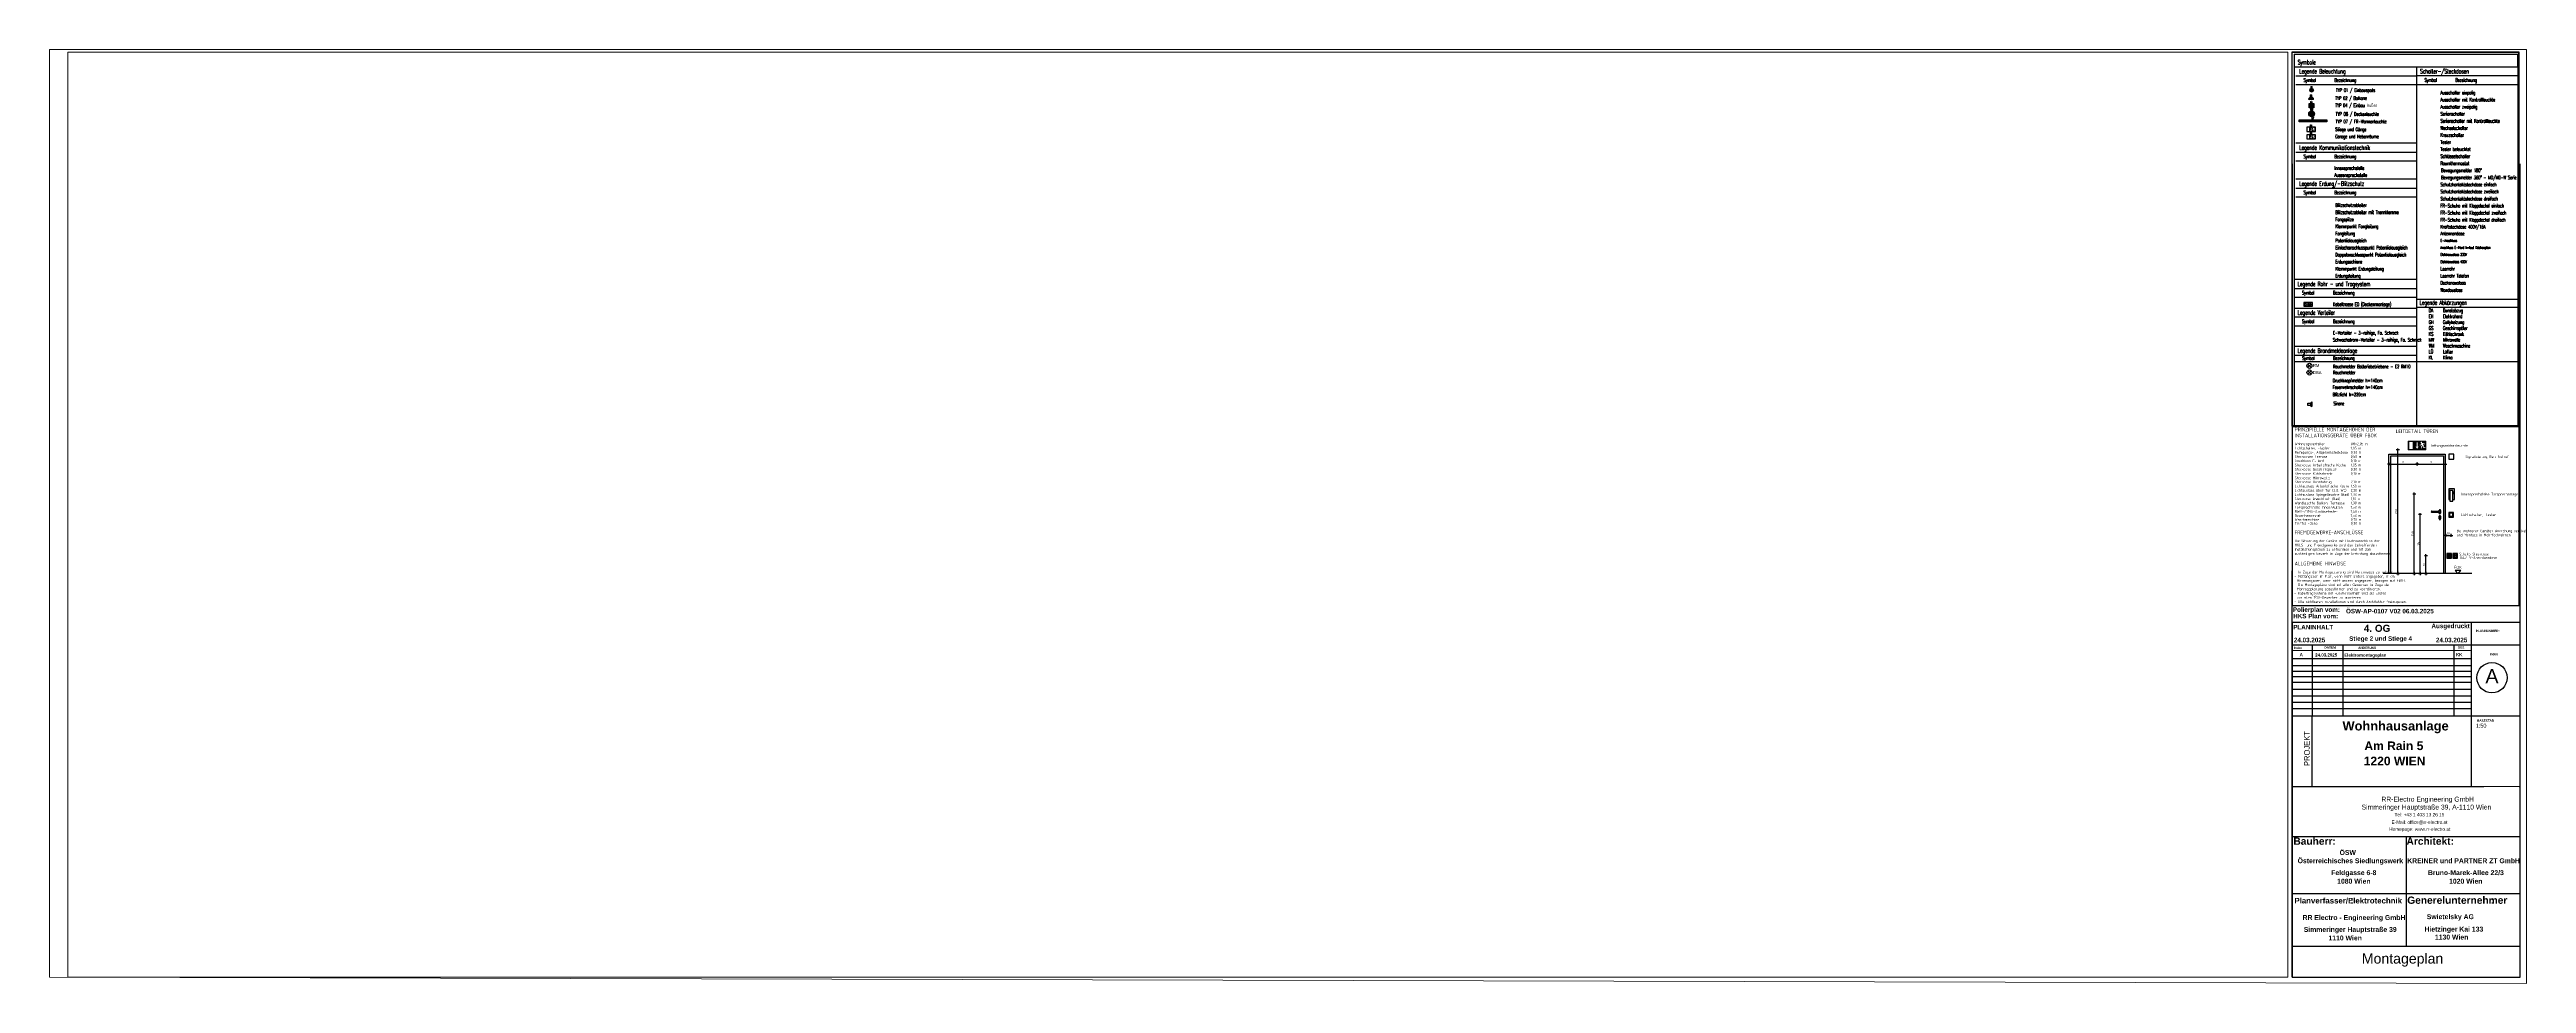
# Paper-space layout 'Layout2' of a CAD drawing. Header units: millimetres. Extents: x -771 to 1250, y -16 to 745.
import ezdxf
from ezdxf.enums import TextEntityAlignment as Align

# ---------------------------------------------------------------- set-up
doc = ezdxf.new("R2010")
doc.units = ezdxf.units.MM
doc.header["$PDMODE"] = 65
doc.layers.add('2-plankopf', color=252, linetype='Continuous', lineweight=9)
for name, color, linetype, true_color in [('E_Beleuchtungstyp', 32, 'Continuous', 0xd05d0b), ('E_BRANDMELDE', 1, 'Continuous', 0xec0407), ('E_KABELTASSE', 150, 'Continuous', 0x007af5), ('E_Muster', 18, 'Continuous', 0x080808), ('E_Rauchmelder', 1, 'Continuous', 0xfb0404), ('E_Sicherheitsbeleuchtung', 100, 'Continuous', 0x05ff44), ('ET_LEGENDE - Wohnung$0$800_AL_ALLG_L', 18, 'Continuous', 0x050505), ('ET_LEGENDE - Wohnung$0$810_AV_LE____T', 30, 'Continuous', 0xff870f), ('ET_LEGENDE - Wohnung$0$834_SV_KO____T', 106, 'Continuous', 0x008521)]:
    doc.layers.add(name, color=color, linetype=linetype, true_color=true_color)
for name, color, linetype, lineweight, true_color in [('ET_SY_ATT1_T', 28, 'Continuous', 20, 0x0a0a0a), ('ET_SY_ATT2_T', 250, 'Continuous', 20, 0x141414), ('ET_SY_ATT3_T', 250, 'Continuous', 20, 0x121212)]:
    doc.layers.add(name, color=color, linetype=linetype, lineweight=lineweight, true_color=true_color)
doc.styles.add('ARIAL', font='arial.ttf')
doc.styles.add('ELEKTRO', font='ISOCP.SHX')
doc.styles.add('ERSTELLTER_STIL_1', font='swiss.ttf', dxfattribs={"width": 0.96})
doc.styles.add('ERSTELLTER_STIL_5', font='arialbd.ttf')
doc.styles.add('ET_LEGENDE - Wohnung$0$ROMANS', font='romans.shx', dxfattribs={"width": 0.6})
doc.styles.add('OIE-DÜNN', font='techl___.ttf')
doc.dimstyles.new('ELEKTRO', dxfattribs={"dimscale": 6, "dimtxt": 2, "dimasz": 0.5, "dimexe": 1.25, "dimexo": 0.625, "dimgap": 0.6, "dimtad": 1, "dimrnd": 0.5, "dimtxsty": 'ELEKTRO', "dimblk": 'DIM', "dimcen": 0.1, "dimse1": 1, "dimse2": 1, "dimazin": 3, "dimtm": 1e-09, "dimtfac": 1, "dimtmove": 0, "dimatfit": 3, "dimldrblk": 'ORIGIN', "dimfxl": 1.25})

# ---------------------------------------------------------------- blocks, each defined once
blk = doc.blocks.new('*U52')
h = blk.add_hatch()
h.set_pattern_fill('DASH', color=256, scale=15, style=0)
h.set_pattern_definition([(0, (-2827.923, 682.024), (47.625, 47.625), [47.625, -47.625])])
h.paths.add_polyline_path([(500, 100), (0, 100), (0, -100), (500, -100)])
blk.add_lwpolyline([(500, 100), (0, 100), (0, -100), (500, -100)], close=True)
at = {"insert": (250, 0), "char_height": 50, "width": 570.1, "attachment_point": 4, "style": 'ET_LEGENDE - Wohnung$0$ROMANS'}
blk.add_mtext('KT200', dxfattribs=at)
at = {"style": 'ET_LEGENDE - Wohnung$0$ROMANS', "width": 0.6, "flags": 1}
for tag, p in [('RAUMBUCHNUMMER', (500, -550)), ('ANLAGE', (500, -700))]:
    blk.add_attdef(tag, text='', height=100, dxfattribs=at).set_placement(p, align=Align.MIDDLE)
for tag, p in [('KOMPONENTE_NR', (500, -1150)), ('TEILANLAGE_NR', (500, -850)), ('BEZEICHNUNG', (500, -1300)), ('KOMPONENTE', (500, -1000)), ('TYP', (500, -1450)), ('GEWERKE_CODE', (500, -2800)), ('LEISTUNG_MAX', (500, -1900)), ('SPEZIFISCH_1', (500, -2050)), ('SPEZIFISCH_2', (500, -2200)), ('SPEZIFISCH_3', (500, -2350)), ('SPEZIFISCH_4', (500, -2500)), ('SPEZIFISCH_5', (500, -2650)), ('HERSTELLER', (500, -1600)), ('MODEL', (500, -1750)), ('ET_SPEZIFISCH_1', (500, -3850)), ('ET_SPEZIFISCH_2', (500, -4000)), ('ET_SPEZIFISCH_3', (500, -4150)), ('PLATZHALTER_1', (500, -3250)), ('PLATZHALTER_2', (500, -3400)), ('PLATZHALTER_3', (500, -3550)), ('JOBLISTE_VDMA', (500, -3700)), ('ZAEHLER', (500, -3100)), ('LV_POS', (500, -2950)), ('ET_SPEZIFISCH_4', (500, -4300)), ('ET_SPEZIFISCH_5', (500, -4450)), ('ET_SPEZIFISCH_6', (500, -4600)), ('ET_SPEZIFISCH_7', (500, -4750))]:
    blk.add_attdef(tag, text='', height=100, dxfattribs=at).set_placement(p, align=Align.MIDDLE_CENTER)
blk = doc.blocks.new('*U44')
h = blk.add_hatch(color=256)
h.paths.add_polyline_path([(240, 120), (-240, 120), (-240, -120), (240, -120)])
edge = h.paths.add_edge_path(flags=16)
edge.add_line((187, 72), (209, 34))
edge.add_line((209, 34), (194, 26))
edge.add_line((194, 26), (179, 53))
edge.add_line((179, 53), (152, 53))
edge.add_line((152, 53), (180, 5))
edge.add_line((180, 5), (180, -36))
edge.add_line((180, -36), (225, -36))
edge.add_line((225, -36), (225, -55))
edge.add_line((225, -55), (161, -55))
edge.add_line((161, -55), (161, -14))
edge.add_line((161, -14), (127, -33))
edge.add_line((127, -33), (127, -81))
edge.add_line((127, -81), (108, -81))
edge.add_line((108, -81), (108, -24))
edge.add_line((108, -24), (143, -4))
edge.add_line((143, -4), (127, 24))
edge.add_line((127, 24), (127, 5))
edge.add_line((127, 5), (72, 5))
edge.add_line((72, 5), (72, 24))
edge.add_line((72, 24), (108, 24))
edge.add_line((108, 24), (108, 60))
edge.add_ellipse((115, 83), major_axis=(-17, 17), ratio=1, start_angle=117.48041, end_angle=199.6177)
edge.add_line((137, 72), (187, 72))
edge = h.paths.add_edge_path(flags=16)
edge.add_ellipse((115, 83), major_axis=(-13.6, 13.6), ratio=1, start_angle=-135, end_angle=45, ccw=False)
edge.add_ellipse((115, 83), major_axis=(-13.6, 13.6), ratio=1, start_angle=45, end_angle=225, ccw=False)
h.paths.add_polyline_path([(11, -27), (46, -27), (0, -88), (-46, -27), (-9, -27), (-9, 88), (11, 88)], flags=16)
h.paths.add_polyline_path([(-120, -96), (-216, -96), (-216, 96), (-120, 96)], flags=16)
for p, q in [((240, 120), (-240, 120)), ((-240, 120), (-240, -120)), ((240, -120), (240, 120)), ((-240, -120), (240, -120))]:
    blk.add_line(p, q)
at = {"style": 'ET_LEGENDE - Wohnung$0$ROMANS', "width": 0.6, "flags": 1}
for tag, p in [('RAUMBUCHNUMMER', (0, -420)), ('ANLAGE', (0, -570))]:
    blk.add_attdef(tag, text='', height=100, dxfattribs=at).set_placement(p, align=Align.MIDDLE)
for tag, p in [('KOMPONENTE_NR', (0, -1020)), ('TEILANLAGE_NR', (0, -720)), ('BEZEICHNUNG', (0, -1170)), ('KOMPONENTE', (0, -870)), ('TYP', (0, -1320)), ('GEWERKE_CODE', (0, -2670)), ('LEISTUNG_MAX', (0, -1770)), ('SPEZIFISCH_1', (0, -1920)), ('SPEZIFISCH_2', (0, -2070)), ('SPEZIFISCH_3', (0, -2220)), ('SPEZIFISCH_4', (0, -2370)), ('SPEZIFISCH_5', (0, -2520)), ('HERSTELLER', (0, -1470)), ('LV_POS', (0, -2820)), ('MODEL', (0, -1620)), ('ET_SPEZIFISCH_1', (0, -3720)), ('ET_SPEZIFISCH_2', (0, -3870)), ('ET_SPEZIFISCH_3', (0, -4020)), ('ET_SPEZIFISCH_4', (0, -4170)), ('PLATZHALTER_1', (0, -3120)), ('PLATZHALTER_2', (0, -3270)), ('PLATZHALTER_3', (0, -3420)), ('JOBLISTE_VDMA', (0, -3570)), ('ZAEHLER', (0, -2970)), ('ET_SPEZIFISCH_5', (0, -4320)), ('ET_SPEZIFISCH_6', (0, -4470)), ('ET_SPEZIFISCH_7', (0, -4620))]:
    blk.add_attdef(tag, text='', height=100, dxfattribs=at).set_placement(p, align=Align.MIDDLE_CENTER)
at = {"layer": 'ET_LEGENDE - Wohnung$0$834_SV_KO____T', "style": 'ET_LEGENDE - Wohnung$0$ROMANS', "width": 0.6}
blk.add_attdef('NAME', text='', height=100, dxfattribs=at).set_placement((0, 120), align=Align.BOTTOM_CENTER)
blk = doc.blocks.new('*U58')
h = blk.add_hatch()
h.set_pattern_fill('ANSI31', color=256, scale=5, style=0)
edge = h.paths.add_edge_path()
edge.add_arc((0, 0), 140, 0, 180)
edge.add_line((-140, 0), (140, 0))
at = {"color": 7}
for p, q in [((0, 140), (-140, 0)), ((140, 0), (-140, 0)), ((0, 140), (140, 0))]:
    blk.add_line(p, q, dxfattribs=at)
blk.add_line((0, 0), (0, 0))
blk.add_arc((0, 0), 140, 0, 180, dxfattribs=at)
at = {"style": 'ET_LEGENDE - Wohnung$0$ROMANS', "width": 0.6, "flags": 1}
for tag, p in [('RAUMBUCHNUMMER', (1420, 2381)), ('ANLAGE', (1420, 2231))]:
    blk.add_attdef(tag, text='', height=100, dxfattribs=at).set_placement(p, align=Align.MIDDLE)
for tag, p in [('KOMPONENTE_NR', (1420, 1781)), ('TEILANLAGE_NR', (1420, 2081)), ('BEZEICHNUNG', (1420, 1631)), ('KOMPONENTE', (1420, 1931)), ('TYP', (1420, 1481)), ('GEWERKE_CODE', (1420, 131)), ('LEISTUNG_MAX', (1420, 1031)), ('SPEZIFISCH_1', (1420, 881)), ('SPEZIFISCH_2', (1420, 731)), ('SPEZIFISCH_3', (1420, 581)), ('SPEZIFISCH_4', (1420, 431)), ('SPEZIFISCH_5', (1420, 281)), ('HERSTELLER', (1420, 1331)), ('LV_POS', (1420, -19)), ('MODEL', (1420, 1181)), ('ET_SPEZIFISCH_1', (1420, -919)), ('ET_SPEZIFISCH_2', (1420, -1069)), ('ET_SPEZIFISCH_3', (1420, -1219)), ('ET_SPEZIFISCH_4', (1420, -1369)), ('PLATZHALTER_1', (1420, -319)), ('PLATZHALTER_2', (1420, -469)), ('PLATZHALTER_3', (1420, -619)), ('JOBLISTE_VDMA', (1420, -769)), ('ZAEHLER', (1420, -169)), ('ET_SPEZIFISCH_5', (1420, -1519)), ('ET_SPEZIFISCH_6', (1420, -1669)), ('ET_SPEZIFISCH_7', (1420, -1819))]:
    blk.add_attdef(tag, text='', height=100, dxfattribs=at).set_placement(p, align=Align.MIDDLE_CENTER)
at = {"layer": 'ET_LEGENDE - Wohnung$0$810_AV_LE____T', "style": 'ET_LEGENDE - Wohnung$0$ROMANS', "width": 0.6}
blk.add_attdef('NAME', text='', height=100, dxfattribs=at).set_placement((0, 140), align=Align.BOTTOM_CENTER)
blk = doc.blocks.new('*U48')
h = blk.add_hatch()
h.set_pattern_fill('ANSI31', color=256, scale=5, style=0)
h.paths.add_polyline_path([(-785, 55), (785, 55), (785, -55), (-785, -55)])
at = {"color": 7}
for p, q in [((-785, 0), (785, 0)), ((0, 55), (0, -55))]:
    blk.add_line(p, q, dxfattribs=at)
blk.add_lwpolyline([(-785, 55), (785, 55), (785, -55), (-785, -55)], close=True, dxfattribs=at)
at = {"style": 'ET_LEGENDE - Wohnung$0$ROMANS', "width": 0.6, "flags": 1}
for tag, p in [('RAUMBUCHNUMMER', (0, -355)), ('ANLAGE', (0, -505))]:
    blk.add_attdef(tag, text='', height=100, dxfattribs=at).set_placement(p, align=Align.MIDDLE)
for tag, p in [('KOMPONENTE_NR', (0, -955)), ('TEILANLAGE_NR', (0, -655)), ('BEZEICHNUNG', (0, -1105)), ('KOMPONENTE', (0, -805)), ('HERSTELLER', (0, -1405)), ('TYP', (0, -1255)), ('GEWERKE_CODE', (0, -2605)), ('LEISTUNG_MAX', (0, -1705)), ('SPEZIFISCH_1', (0, -1855)), ('SPEZIFISCH_2', (0, -2005)), ('SPEZIFISCH_3', (0, -2155)), ('SPEZIFISCH_4', (0, -2305)), ('SPEZIFISCH_5', (0, -2455)), ('LV_POS', (0, -2755)), ('MODEL', (0, -1555)), ('ET_SPEZIFISCH_1', (0, -3655)), ('ET_SPEZIFISCH_2', (0, -3805)), ('ET_SPEZIFISCH_3', (0, -3955)), ('ET_SPEZIFISCH_4', (0, -4105)), ('ET_SPEZIFISCH_5', (0, -4255)), ('PLATZHALTER_1', (0, -3055)), ('PLATZHALTER_2', (0, -3205)), ('PLATZHALTER_3', (0, -3355)), ('JOBLISTE_VDMA', (0, -3505)), ('ZAEHLER', (0, -2905)), ('ET_SPEZIFISCH_6', (0, -4405)), ('ET_SPEZIFISCH_7', (0, -4555))]:
    blk.add_attdef(tag, text='', height=100, dxfattribs=at).set_placement(p, align=Align.MIDDLE_CENTER)
at = {"layer": 'ET_LEGENDE - Wohnung$0$810_AV_LE____T', "style": 'ET_LEGENDE - Wohnung$0$ROMANS', "width": 0.6}
blk.add_attdef('NAME', text='', height=100, dxfattribs=at).set_placement((0, 55), align=Align.BOTTOM_CENTER)
blk = doc.blocks.new('*U45')
h = blk.add_hatch()
h.set_pattern_fill('ANSI31', color=256, scale=5, style=0)
h.paths.add_polyline_path([(-138, 117), (138, 117), (138, -117), (-138, -117)])
at = {"color": 7}
for p, q in [((-138, 0), (138, 0)), ((0, 117), (0, -117))]:
    blk.add_line(p, q, dxfattribs=at)
blk.add_lwpolyline([(-138, 117), (138, 117), (138, -117), (-138, -117)], close=True, dxfattribs=at)
at = {"style": 'ET_LEGENDE - Wohnung$0$ROMANS', "width": 0.6, "flags": 1}
for tag, p in [('RAUMBUCHNUMMER', (0, -417)), ('ANLAGE', (0, -567))]:
    blk.add_attdef(tag, text='', height=100, dxfattribs=at).set_placement(p, align=Align.MIDDLE)
for tag, p in [('KOMPONENTE_NR', (0, -1017)), ('TEILANLAGE_NR', (0, -717)), ('BEZEICHNUNG', (0, -1167)), ('KOMPONENTE', (0, -867)), ('TYP', (0, -1317)), ('GEWERKE_CODE', (0, -2667)), ('LEISTUNG_MAX', (0, -1767)), ('SPEZIFISCH_1', (0, -1917)), ('SPEZIFISCH_2', (0, -2067)), ('SPEZIFISCH_3', (0, -2217)), ('SPEZIFISCH_4', (0, -2367)), ('SPEZIFISCH_5', (0, -2517)), ('HERSTELLER', (0, -1467)), ('LV_POS', (0, -2817)), ('MODEL', (0, -1617)), ('ET_SPEZIFISCH_1', (0, -3717)), ('ET_SPEZIFISCH_2', (0, -3867)), ('ET_SPEZIFISCH_3', (0, -4017)), ('ET_SPEZIFISCH_4', (0, -4167)), ('PLATZHALTER_1', (0, -3117)), ('PLATZHALTER_2', (0, -3267)), ('PLATZHALTER_3', (0, -3417)), ('JOBLISTE_VDMA', (0, -3567)), ('ZAEHLER', (0, -2967)), ('ET_SPEZIFISCH_5', (0, -4317)), ('ET_SPEZIFISCH_6', (0, -4467)), ('ET_SPEZIFISCH_7', (0, -4617))]:
    blk.add_attdef(tag, text='', height=100, dxfattribs=at).set_placement(p, align=Align.MIDDLE_CENTER)
at = {"layer": 'ET_LEGENDE - Wohnung$0$810_AV_LE____T', "style": 'ET_LEGENDE - Wohnung$0$ROMANS', "width": 0.6}
blk.add_attdef('NAME', text='', height=100, dxfattribs=at).set_placement((0, 117), align=Align.BOTTOM_CENTER)
blk = doc.blocks.new('*U43')
h = blk.add_hatch()
h.set_pattern_fill('ANSI31', color=256, scale=5, style=0)
edge = h.paths.add_edge_path()
edge.add_arc((0, 0), 128, 0, 360)
at = {"color": 7}
for p, q in [((-91, 91), (91, -91)), ((-91, -91), (91, 91))]:
    blk.add_line(p, q, dxfattribs=at)
blk.add_circle((0, 0), 128, dxfattribs=at)
at = {"style": 'ET_LEGENDE - Wohnung$0$ROMANS', "width": 0.6, "flags": 1}
for tag, p in [('RAUMBUCHNUMMER', (1420, 2381)), ('ANLAGE', (1420, 2231))]:
    blk.add_attdef(tag, text='', height=100, dxfattribs=at).set_placement(p, align=Align.MIDDLE)
for tag, p in [('KOMPONENTE_NR', (1420, 1781)), ('TEILANLAGE_NR', (1420, 2081)), ('LEISTUNG_MAX', (1420, 1031)), ('BEZEICHNUNG', (1420, 1631)), ('KOMPONENTE', (1420, 1931)), ('HERSTELLER', (1420, 1331)), ('MODEL', (1420, 1181)), ('TYP', (1420, 1481)), ('GEWERKE_CODE', (1420, 131)), ('SPEZIFISCH_1', (1420, 881)), ('SPEZIFISCH_2', (1420, 731)), ('SPEZIFISCH_3', (1420, 581)), ('SPEZIFISCH_4', (1420, 431)), ('SPEZIFISCH_5', (1420, 281)), ('LV_POS', (1420, -19)), ('ET_SPEZIFISCH_1', (1420, -919)), ('ET_SPEZIFISCH_2', (1420, -1069)), ('PLATZHALTER_1', (1420, -319)), ('PLATZHALTER_2', (1420, -469)), ('PLATZHALTER_3', (1420, -619)), ('JOBLISTE_VDMA', (1420, -769)), ('ZAEHLER', (1420, -169)), ('ET_SPEZIFISCH_3', (1420, -1219)), ('ET_SPEZIFISCH_4', (1420, -1369)), ('ET_SPEZIFISCH_5', (1420, -1519)), ('ET_SPEZIFISCH_6', (1420, -1669)), ('ET_SPEZIFISCH_7', (1420, -1819))]:
    blk.add_attdef(tag, text='', height=100, dxfattribs=at).set_placement(p, align=Align.MIDDLE_CENTER)
at = {"layer": 'ET_LEGENDE - Wohnung$0$810_AV_LE____T', "style": 'ET_LEGENDE - Wohnung$0$ROMANS', "width": 0.6}
blk.add_attdef('NAME', text='', height=100, dxfattribs=at).set_placement((0, 128), align=Align.BOTTOM_CENTER)
blk = doc.blocks.new('DIM')
for p, q in [((0, -2.5), (0, 2.5)), ((-2.5, 0), (2.5, 0))]:
    blk.add_line(p, q)
at = {"const_width": 0.3}
blk.add_lwpolyline([(-1, -1), (1, 1)], dxfattribs=at)
blk = doc.blocks.new('*D72')
at = {"layer": 'DEFPOINTS', "color": 0, "transparency": 16777216}
for p in [(1168.3, 332.6), (1187, 332.6), (1184.2, 318.2)]:
    blk.add_point(p, dxfattribs=at)
at = {"layer": 'ET_LEGENDE - Wohnung$0$800_AL_ALLG_L', "color": 0, "lineweight": -2, "transparency": 16777216}
blk.add_line((1168.3, 318.7), (1168.3, 332.1), dxfattribs=at)
at = {"layer": 'ET_LEGENDE - Wohnung$0$800_AL_ALLG_L', "color": 0, "lineweight": -2, "transparency": 16777216, "xscale": 0.5, "yscale": 0.5, "zscale": 0.5}
for p, rotation in [((1168.3, 332.6), 90), ((1168.3, 318.2), 270)]:
    blk.add_blockref('DIM', p, dxfattribs=dict(at, rotation=rotation))
at = {"layer": 'ET_LEGENDE - Wohnung$0$800_AL_ALLG_L', "color": 0, "transparency": 16777216, "insert": (1166.8, 325.4), "char_height": 1.8, "attachment_point": 5, "rotation": 90, "style": 'ELEKTRO'}
blk.add_mtext('30', dxfattribs=at)
blk = doc.blocks.new('_Origin')
at = {"color": 0, "linetype": 'ByBlock', "lineweight": -2}
blk.add_line((0, 0), (-1, 0), dxfattribs=at)
blk.add_circle((0, 0), 0.5, dxfattribs=at)
blk = doc.blocks.new('*D73')
at = {"layer": 'DEFPOINTS', "color": 0, "transparency": 16777216}
for p in [(1163.6, 366.2), (1187, 366.2), (1177.9, 318.2)]:
    blk.add_point(p, dxfattribs=at)
at = {"layer": 'ET_LEGENDE - Wohnung$0$800_AL_ALLG_L', "color": 0, "lineweight": -2, "transparency": 16777216}
blk.add_line((1163.6, 318.7), (1163.6, 365.7), dxfattribs=at)
at = {"layer": 'ET_LEGENDE - Wohnung$0$800_AL_ALLG_L', "color": 0, "lineweight": -2, "transparency": 16777216, "xscale": 0.5, "yscale": 0.5, "zscale": 0.5}
for p, rotation in [((1163.6, 366.2), 90), ((1163.6, 318.2), 270)]:
    blk.add_blockref('DIM', p, dxfattribs=dict(at, rotation=rotation))
at = {"layer": 'ET_LEGENDE - Wohnung$0$800_AL_ALLG_L', "color": 0, "transparency": 16777216, "insert": (1162.1, 342.2), "char_height": 1.8, "attachment_point": 5, "rotation": 90, "style": 'ELEKTRO'}
blk.add_mtext('105', dxfattribs=at)
blk = doc.blocks.new('*D74')
at = {"layer": 'DEFPOINTS', "color": 0, "transparency": 16777216}
for p in [(1189, 360.4), (1189, 349.3), (1184.2, 324.7)]:
    blk.add_point(p, dxfattribs=at)
at = {"layer": 'ET_LEGENDE - Wohnung$0$800_AL_ALLG_L', "color": 0, "lineweight": -2, "transparency": 16777216}
blk.add_line((1184.7, 349.3), (1188.5, 349.3), dxfattribs=at)
at = {"layer": 'ET_LEGENDE - Wohnung$0$800_AL_ALLG_L', "color": 0, "lineweight": -2, "transparency": 16777216, "xscale": 0.5, "yscale": 0.5, "zscale": 0.5, "rotation": 180}
blk.add_blockref('DIM', (1184.2, 349.3), dxfattribs=at)
at = {"layer": 'ET_LEGENDE - Wohnung$0$800_AL_ALLG_L', "color": 0, "lineweight": -2, "transparency": 16777216, "xscale": 0.5, "yscale": 0.5, "zscale": 0.5}
blk.add_blockref('DIM', (1189, 349.3), dxfattribs=at)
at = {"layer": 'ET_LEGENDE - Wohnung$0$800_AL_ALLG_L', "color": 0, "transparency": 16777216, "insert": (1186.6, 350.8), "char_height": 1.8, "attachment_point": 5, "style": 'ELEKTRO'}
blk.add_mtext('10', dxfattribs=at)
blk = doc.blocks.new('*D75')
at = {"layer": 'DEFPOINTS', "color": 0, "transparency": 16777216}
for p in [(1138.2, 415.5), (1161.2, 415.5), (1161.2, 407.4)]:
    blk.add_point(p, dxfattribs=at)
at = {"layer": 'ET_LEGENDE - Wohnung$0$800_AL_ALLG_L', "color": 0, "lineweight": -2, "transparency": 16777216}
blk.add_line((1138.7, 407.4), (1160.7, 407.4), dxfattribs=at)
at = {"layer": 'ET_LEGENDE - Wohnung$0$800_AL_ALLG_L', "color": 0, "lineweight": -2, "transparency": 16777216, "xscale": 0.5, "yscale": 0.5, "zscale": 0.5, "rotation": 180}
blk.add_blockref('DIM', (1138.2, 407.4), dxfattribs=at)
at = {"layer": 'ET_LEGENDE - Wohnung$0$800_AL_ALLG_L', "color": 0, "lineweight": -2, "transparency": 16777216, "xscale": 0.5, "yscale": 0.5, "zscale": 0.5}
blk.add_blockref('DIM', (1161.2, 407.4), dxfattribs=at)
at = {"layer": 'ET_LEGENDE - Wohnung$0$800_AL_ALLG_L', "color": 0, "transparency": 16777216, "insert": (1149.7, 409.2), "char_height": 2.5, "attachment_point": 5, "style": 'ELEKTRO'}
blk.add_mtext('=', dxfattribs=at)
blk = doc.blocks.new('*D76')
at = {"layer": 'DEFPOINTS', "color": 0, "transparency": 16777216}
for p in [(1161.2, 415.5), (1184.2, 415.5), (1184.2, 407.4)]:
    blk.add_point(p, dxfattribs=at)
at = {"layer": 'ET_LEGENDE - Wohnung$0$800_AL_ALLG_L', "color": 0, "lineweight": -2, "transparency": 16777216}
blk.add_line((1161.7, 407.4), (1183.7, 407.4), dxfattribs=at)
at = {"layer": 'ET_LEGENDE - Wohnung$0$800_AL_ALLG_L', "color": 0, "lineweight": -2, "transparency": 16777216, "xscale": 0.5, "yscale": 0.5, "zscale": 0.5, "rotation": 180}
blk.add_blockref('DIM', (1161.2, 407.4), dxfattribs=at)
at = {"layer": 'ET_LEGENDE - Wohnung$0$800_AL_ALLG_L', "color": 0, "lineweight": -2, "transparency": 16777216, "xscale": 0.5, "yscale": 0.5, "zscale": 0.5}
blk.add_blockref('DIM', (1184.2, 407.4), dxfattribs=at)
at = {"layer": 'ET_LEGENDE - Wohnung$0$800_AL_ALLG_L', "color": 0, "transparency": 16777216, "insert": (1172.7, 409.2), "char_height": 2.5, "attachment_point": 5, "style": 'ELEKTRO'}
blk.add_mtext('=', dxfattribs=at)
blk = doc.blocks.new('*D77')
at = {"layer": 'DEFPOINTS', "color": 0, "transparency": 16777216}
for p in [(1158.8, 382.9), (1187, 382.9), (1181.8, 318.2)]:
    blk.add_point(p, dxfattribs=at)
at = {"layer": 'ET_LEGENDE - Wohnung$0$800_AL_ALLG_L', "color": 0, "lineweight": -2, "transparency": 16777216}
blk.add_line((1158.8, 318.7), (1158.8, 382.4), dxfattribs=at)
at = {"layer": 'ET_LEGENDE - Wohnung$0$800_AL_ALLG_L', "color": 0, "lineweight": -2, "transparency": 16777216, "xscale": 0.5, "yscale": 0.5, "zscale": 0.5}
for p, rotation in [((1158.8, 382.9), 90), ((1158.8, 318.2), 270)]:
    blk.add_blockref('DIM', p, dxfattribs=dict(at, rotation=rotation))
at = {"layer": 'ET_LEGENDE - Wohnung$0$800_AL_ALLG_L', "color": 0, "transparency": 16777216, "insert": (1157.3, 350.6), "char_height": 1.8, "attachment_point": 5, "rotation": 90, "style": 'ELEKTRO'}
blk.add_mtext('150', dxfattribs=at)
blk = doc.blocks.new('*D78')
at = {"layer": 'DEFPOINTS', "color": 0, "transparency": 16777216}
for p in [(1145.4, 419), (1154, 419), (1182.7, 318.2)]:
    blk.add_point(p, dxfattribs=at)
at = {"layer": 'ET_LEGENDE - Wohnung$0$800_AL_ALLG_L', "color": 0, "lineweight": -2, "transparency": 16777216}
blk.add_line((1145.4, 318.7), (1145.4, 418.5), dxfattribs=at)
at = {"layer": 'ET_LEGENDE - Wohnung$0$800_AL_ALLG_L', "color": 0, "lineweight": -2, "transparency": 16777216, "xscale": 0.5, "yscale": 0.5, "zscale": 0.5}
for p, rotation in [((1145.4, 419), 90), ((1145.4, 318.2), 270)]:
    blk.add_blockref('DIM', p, dxfattribs=dict(at, rotation=rotation))
at = {"layer": 'ET_LEGENDE - Wohnung$0$800_AL_ALLG_L', "color": 0, "transparency": 16777216, "insert": (1143.9, 368.6), "char_height": 1.8, "attachment_point": 5, "rotation": 90, "style": 'ELEKTRO'}
blk.add_mtext('220', dxfattribs=at)
blk = doc.blocks.new('ET_NT_GSP_Innen')
for p, q in [((-0.041, 0.39), (-0.1, 0.39)), ((-0.1, 0.39), (-0.1, 0)), ((-0.1, 0), (0.1, 0)), ((-0.048, 0.167), (-0.092, 0.167)), ((-0.092, 0.151), (-0.048, 0.151)), ((-0.048, 0.137), (-0.092, 0.137)), ((-0.092, 0.121), (-0.048, 0.121)), ((-0.091, 0.167), (-0.091, 0.151)), ((-0.091, 0.137), (-0.091, 0.121)), ((-0.048, 0.151), (-0.048, 0.167)), ((-0.048, 0.121), (-0.048, 0.137)), ((0.06, 0.45), (-0.041, 0.45)), ((-0.041, 0.45), (-0.041, 0.065)), ((-0.041, 0.065), (0.06, 0.065)), ((0.06, 0.065), (0.06, 0.45)), ((0.1, 0.39), (0.06, 0.39)), ((0.1, 0), (0.1, 0.39))]:
    blk.add_line(p, q)
at = {"layer": 'ET_SY_ATT1_T', "color": 0, "style": 'ELEKTRO', "width": 0.9}
blk.add_attdef('STRKR', text='', height=0.125, dxfattribs=at).set_placement((0.009, 0.5), align=Align.CENTER)
at = {"layer": 'ET_SY_ATT2_T', "color": 0, "style": 'ELEKTRO', "width": 0.9}
for tag, p in [('TYP', (0.175, 0.212)), ('LSTG', (0.175, 0.338)), ('HOEHE', (0.175, 0.087))]:
    blk.add_attdef(tag, text='', height=0.1, dxfattribs=at).set_placement(p, align=Align.MIDDLE_LEFT)
at = {"layer": 'ET_SY_ATT3_T', "color": 0, "style": 'ELEKTRO', "width": 0.9}
for tag, p in [('SONSTIGES', (-0.175, 0.212)), ('MONTAGE', (-0.175, 0.087))]:
    blk.add_attdef(tag, text='', height=0.1, dxfattribs=at).set_placement(p, align=Align.MIDDLE_RIGHT)
at = {"layer": 'ET_SY_ATT3_T', "color": 0, "style": 'ELEKTRO', "width": 0.9, "flags": 1}
for tag, p in [('BEZEICH', (0, -0.15)), ('RAUM', (0, -0.275))]:
    blk.add_attdef(tag, text='', height=0.1, dxfattribs=at).set_placement(p, align=Align.CENTER)
at = {"layer": 'ET_SY_ATT3_T', "style": 'ELEKTRO', "width": 0.9, "flags": 1}
blk.add_attdef('INST', text='', height=0.1, dxfattribs=at).set_placement((0, -0.4), align=Align.CENTER)
blk = doc.blocks.new('*U53')
h = blk.add_hatch(color=256)
h.paths.add_polyline_path([(0.24, 0), (-0.24, 0), (-0.24, -0.24), (0.24, -0.24)])
edge = h.paths.add_edge_path(flags=16)
edge.add_ellipse((0.115, -0.037), major_axis=(-0.017, 0.017), ratio=1, start_angle=117.48041, end_angle=199.6177)
edge.add_line((0.137, -0.048), (0.187, -0.048))
edge.add_line((0.187, -0.048), (0.209, -0.086))
edge.add_line((0.209, -0.086), (0.194, -0.094))
edge.add_line((0.194, -0.094), (0.179, -0.067))
edge.add_line((0.179, -0.067), (0.152, -0.067))
edge.add_line((0.152, -0.067), (0.18, -0.115))
edge.add_line((0.18, -0.115), (0.18, -0.156))
edge.add_line((0.18, -0.156), (0.225, -0.156))
edge.add_line((0.225, -0.156), (0.225, -0.175))
edge.add_line((0.225, -0.175), (0.161, -0.175))
edge.add_line((0.161, -0.175), (0.161, -0.134))
edge.add_line((0.161, -0.134), (0.127, -0.153))
edge.add_line((0.127, -0.153), (0.127, -0.201))
edge.add_line((0.127, -0.201), (0.108, -0.201))
edge.add_line((0.108, -0.201), (0.108, -0.144))
edge.add_line((0.108, -0.144), (0.143, -0.124))
edge.add_line((0.143, -0.124), (0.127, -0.096))
edge.add_line((0.127, -0.096), (0.127, -0.115))
edge.add_line((0.127, -0.115), (0.072, -0.115))
edge.add_line((0.072, -0.115), (0.072, -0.096))
edge.add_line((0.072, -0.096), (0.108, -0.096))
edge.add_line((0.108, -0.096), (0.108, -0.06))
edge = h.paths.add_edge_path(flags=16)
edge.add_ellipse((0.115, -0.037), major_axis=(-0.0136, -0.0136), ratio=1, start_angle=135, end_angle=315, ccw=False)
edge.add_ellipse((0.115, -0.037), major_axis=(-0.0136, -0.0136), ratio=1, start_angle=-45, end_angle=135, ccw=False)
h.paths.add_polyline_path([(0.013, -0.147), (0.046, -0.147), (0, -0.208), (-0.046, -0.147), (-0.011, -0.147), (-0.011, -0.032), (0.013, -0.032)], flags=16)
h.paths.add_polyline_path([(-0.12, -0.216), (-0.216, -0.216), (-0.216, -0.024), (-0.12, -0.024)], flags=16)
at = {"lineweight": 18}
blk.add_lwpolyline([(-0.24, 0), (0.24, 0), (0.24, -0.24), (-0.24, -0.24)], close=True, dxfattribs=at)
at = {"layer": 'ET_SY_ATT1_T', "color": 0, "style": 'ELEKTRO', "width": 0.9}
blk.add_attdef('STRKR', (-0.235, -0.415), '', height=0.125, dxfattribs=at)
at = {"layer": 'ET_SY_ATT2_T', "color": 0, "style": 'ELEKTRO', "width": 0.9}
for tag, p in [('TYP', (-0.235, -0.54)), ('LSTG', (-0.235, -0.665)), ('HOEHE', (-0.235, -0.79))]:
    blk.add_attdef(tag, p, '', height=0.1, dxfattribs=at)
at = {"layer": 'ET_SY_ATT3_T', "color": 0, "style": 'ELEKTRO', "width": 0.9}
for tag, p in [('SONSTIGES', (-0.235, -1.04)), ('MONTAGE', (-0.235, -0.915))]:
    blk.add_attdef(tag, p, '', height=0.1, dxfattribs=at)
at = {"layer": 'ET_SY_ATT3_T', "color": 0, "style": 'ELEKTRO', "width": 0.9, "flags": 1}
for tag, p in [('BEZEICH', (-0.235, -1.165)), ('RAUM', (-0.235, -1.29))]:
    blk.add_attdef(tag, p, '', height=0.1, dxfattribs=at)
at = {"layer": 'ET_SY_ATT3_T', "style": 'ELEKTRO', "width": 0.9, "flags": 1}
blk.add_attdef('INST', (-0.235, -1.415), '', height=0.1, dxfattribs=at)

psp = doc.layouts.new('Layout2')

# ---------------------------------------------------------------- linework, layer by layer
for p, q in [((1059.3, -10.999), (1059.358, 652.301)), ((1245.29, -10.999), (1245.347, 652.301)), ((1059.689, 438.584), (1242.236, 438.584)), ((1059.713, 438.305), (1242.26, 438.305)), ((1059.3, -10.999), (1245.29, -10.999))]:
    psp.add_line(p, q)
for points in [[(1059.161, 743.336), (1243.925, 743.336), (1244.099, 438.303), (1059.335, 438.303)], [(1059.335, 743.616), (1244.098, 743.616), (1244.098, 438.583), (1059.335, 438.584)], [(1059.335, 743.616), (1244.098, 743.616), (1244.272, 438.584), (1059.509, 438.584)]]:
    psp.add_lwpolyline(points, close=True)
at = {"layer": '2-plankopf'}
psp.add_lwpolyline([(1250.371, 745.372), (-770.501, 745.372), (-770.501, -10.999), (1250.371, -15.999)], close=True, dxfattribs=at)
at = {"layer": 'E_BRANDMELDE'}
for p, q in [((1074.733, 486.053), (1071.784, 488.972)), ((1071.799, 486.037), (1074.719, 488.988)), ((1074.828, 480.646), (1071.879, 483.565)), ((1071.894, 480.631), (1074.814, 483.581))]:
    psp.add_line(p, q, dxfattribs=at)
for centre in [(1073.259, 487.512), (1073.354, 482.106)]:
    psp.add_circle(centre, 2.076, dxfattribs=at)
at = {"layer": 'E_Muster'}
for p, q in [((1160.579, 731.394), (1160.579, 438.864)), ((1062.106, 724.015), (1160.561, 724.015)), ((1062.106, 716.815), (1160.561, 716.815)), ((1160.714, 724.119), (1243.056, 724.119)), ((1160.714, 716.919), (1243.056, 716.919)), ((1160.561, 669.001), (1062.106, 669.001)), ((1062.106, 661.801), (1160.561, 661.801)), ((1062.106, 654.601), (1160.561, 654.601)), ((1160.561, 639.653), (1062.107, 639.653)), ((1062.107, 632.453), (1160.561, 632.453)), ((1062.107, 625.253), (1160.561, 625.253)), ((1160.627, 557.901), (1060.798, 557.901)), ((1060.798, 550.701), (1160.627, 550.701)), ((1060.798, 543.501), (1160.405, 543.501)), ((1060.798, 534.612), (1160.626, 534.612)), ((1060.798, 527.412), (1160.626, 527.412)), ((1243.095, 541.638), (1160.56, 541.638)), ((1160.566, 535.411), (1243.095, 535.411)), ((1060.798, 520.212), (1160.626, 520.212)), ((1060.798, 503.524), (1160.629, 503.524)), ((1060.798, 496.256), (1160.627, 496.256)), ((1060.798, 491.081), (1243.314, 491.185))]:
    psp.add_line(p, q, dxfattribs=at)
at = {"layer": 'E_Rauchmelder'}
for p, q in [((1074.094, 457.22), (1075.371, 458.221)), ((1074.094, 455.303), (1075.371, 454.301)), ((1075.371, 458.221), (1075.371, 454.301))]:
    psp.add_line(p, q, dxfattribs=at)
psp.add_lwpolyline([(1074.094, 455.303), (1071.988, 455.303), (1071.988, 457.22), (1074.094, 457.22)], close=True, dxfattribs=at)
at = {"layer": 'ET_LEGENDE - Wohnung$0$800_AL_ALLG_L'}
for p, q in [((1060.895, 741.505), (1060.895, 462.518)), ((1060.895, 741.505), (1060.895, 438.864)), ((1243.442, 741.505), (1243.442, 438.584)), ((1179.133, 369.067), (1179.133, 369.63)), ((1179.133, 367.473), (1179.133, 368.036)), ((1179.133, 362.671), (1179.133, 364.828)), ((1179.468, 363.15), (1179.468, 363.791)), ((1179.995, 363.791), (1179.995, 363.15)), ((1180.331, 369.63), (1180.331, 367.473)), ((1180.331, 364.828), (1180.331, 362.671)), ((1186.427, 332.685), (1186.525, 332.685)), ((1186.427, 332.533), (1186.525, 332.533)), ((1186.525, 333.034), (1186.525, 332.685)), ((1186.525, 332.184), (1186.525, 332.533)), ((1187.295, 333.553), (1187.295, 333.234)), ((1187.295, 333.234), (1187.447, 333.234)), ((1187.295, 331.665), (1187.295, 331.984)), ((1187.295, 331.984), (1187.447, 331.984)), ((1187.447, 333.553), (1187.447, 333.234)), ((1187.447, 331.665), (1187.447, 331.984)), ((1188.217, 333.034), (1188.217, 332.685)), ((1188.314, 332.685), (1188.217, 332.685)), ((1188.217, 332.184), (1188.217, 332.533)), ((1188.314, 332.533), (1188.217, 332.533)), ((1205.73, 318.232), (1133.366, 318.232)), ((1244.359, 291.801), (1059.359, 291.801)), ((1059.3, 278.383), (1059.3, -10.999)), ((1244.3, 278.383), (1059.3, 278.383)), ((1205.2, 277.993), (1205.2, 144.418)), ((1059.3, 260.091), (1244.3, 260.091)), ((1059.3, 255.654), (1205.2, 255.519)), ((1059.3, 248.94), (1205.2, 248.94)), ((1059.3, 243.247), (1205.2, 243.247)), ((1075.468, 260.091), (1075.468, 202.099)), ((1100.586, 260.262), (1100.586, 202.27)), ((1191.067, 260.243), (1191.067, 202.251)), ((1059.3, 238.675), (1205.2, 238.675)), ((1059.3, 234.103), (1205.2, 234.103)), ((1059.3, 229.531), (1205.2, 229.531)), ((1059.3, 223.909), (1205.2, 223.909)), ((1059.3, 218.409), (1205.2, 218.409)), ((1059.3, 213.318), (1205.2, 213.318)), ((1059.3, 208.227), (1205.2, 208.227)), ((1059.3, 202.099), (1244.3, 202.099)), ((1075.58, 144.659), (1075.468, 202.099)), ((1059.3, 144.52), (1215.194, 144.391)), ((1059.418, 144.697), (1244.418, 144.567)), ((1059.3, 103.727), (1244.3, 103.727)), ((1152.314, 103.727), (1152.314, 14.373)), ((1244.3, 57.048), (1059.3, 57.048)), ((1059.3, 14.373), (1244.3, 14.373))]:
    psp.add_line(p, q, dxfattribs=at)
at = {"layer": 'ET_LEGENDE - Wohnung$0$800_AL_ALLG_L', "extrusion": (4e-16, 1, 0)}
for p, q in [((1173.186, 369.062, -0.002), (1178.395, 369.062, -0.002)), ((1178.395, 368.041, -0.002), (1173.186, 368.041, -0.002)), ((1179.732, 369.067, -0.002), (1178.39, 369.067, -0.002)), ((1178.39, 368.036, -0.002), (1179.732, 368.036, -0.002))]:
    psp.add_line(p, q, dxfattribs=at)
at = {"layer": 'ET_LEGENDE - Wohnung$0$800_AL_ALLG_L'}
for points in [[(1060.826, 731.398), (1243.442, 731.398), (1243.442, 741.398), (1060.826, 741.398)], [(1059.359, 438.025), (1244.181, 438.025), (1244.181, 291.801), (1059.359, 291.801)], [(1187.04, 411.323), (1191.233, 411.323), (1191.233, 415.516), (1187.04, 415.516)], [(1187.04, 364.238), (1190.874, 364.238), (1190.874, 368.072), (1187.04, 368.072)], [(1187.655, 364.854), (1190.259, 364.854), (1190.259, 367.457), (1187.655, 367.457)], [(1185.454, 330.692), (1189.288, 330.692), (1189.288, 334.526), (1185.454, 334.526)], [(1186.069, 331.307), (1188.672, 331.307), (1188.672, 333.911), (1186.069, 333.911)], [(1190.246, 330.692), (1194.08, 330.692), (1194.08, 334.526), (1190.246, 334.526)], [(1190.862, 331.307), (1193.465, 331.307), (1193.465, 333.911), (1190.862, 333.911)], [(1191.196, 332.88), (1191.196, 332.4), (1191.891, 332.4), (1191.891, 332.88), (1191.752, 332.88), (1191.752, 332.96), (1191.613, 332.96), (1191.613, 333.04), (1191.474, 333.04), (1191.474, 332.96), (1191.335, 332.96), (1191.335, 332.88)], [(1192.435, 332.88), (1192.435, 332.4), (1193.13, 332.4), (1193.13, 332.88), (1192.991, 332.88), (1192.991, 332.96), (1192.852, 332.96), (1192.852, 333.04), (1192.713, 333.04), (1192.713, 332.96), (1192.574, 332.96), (1192.574, 332.88)]]:
    psp.add_lwpolyline(points, close=True, dxfattribs=at)
for points in [[(1138.158, 318.232), (1138.158, 415.516), (1184.165, 415.516), (1184.165, 318.232)], [(1139.596, 318.232), (1139.596, 414.078), (1182.727, 414.078), (1182.727, 318.232)], [(1192.071, 320.628), (1194.467, 318.232), (1196.863, 320.628), (1192.071, 320.628)]]:
    psp.add_lwpolyline(points, dxfattribs=at)
at = {"layer": 'ET_LEGENDE - Wohnung$0$800_AL_ALLG_L', "const_width": 0.071}
for points in [[(1186.945, 332.609, -1), (1186.85, 332.609, -1)], [(1187.797, 332.609, 1), (1187.891, 332.609, 1)]]:
    psp.add_lwpolyline(points, format="xyb", close=True, dxfattribs=at)
at = {"layer": 'ET_LEGENDE - Wohnung$0$800_AL_ALLG_L'}
for centre, radius in [((1187.371, 332.609), 0.947), ((1222.244, 233.253), 12.384)]:
    psp.add_circle(centre, radius, dxfattribs=at)
for centre, radius, start, end in [((1173.186, 368.551, -0.002), 0.51, 90, 270), ((1178.395, 368.551, -0.002), 0.51, 270, 90), ((1179.732, 369.63), 0.599, 0, 180), ((1179.732, 367.473), 0.599, 180, 0), ((1179.732, 364.828), 0.599, 0, 180), ((1179.732, 364.133), 0.431, 307.669885, 232.330116), ((1179.732, 368.551, -0.002), 0.515, 270, 90), ((1179.732, 362.671), 0.599, 180, 0), ((1179.732, 363.15), 0.264, 180, 0)]:
    psp.add_arc(centre, radius, start, end, dxfattribs=at)

# ---------------------------------------------------------------- block references
at = {"layer": 'E_Beleuchtungstyp', "color": 42, "true_color": 0xdd8622}
for name, p, xscale, yscale, zscale, values in [('*U58', (1074.661, 704.613), 0.0144, 0.0144, 0.0144, {'NAME': '02'}), ('*U43', (1075.028, 712.345), 0.01152, 0.01152, 0.01152, {'NAME': '01'}), ('*U48', (1076.101, 687.351), 0.0144, 0.0144, 0.0144, {'NAME': '07'}), ('*U43', (1075.077, 693.014), 0.01872, 0.01872, 0.01872, {'NAME': '06'}), ('*U45', (1075.028, 699.601), 0.0144, 0.0144, 0.0144, {'NAME': '04'})]:
    psp.add_blockref(name, p, dxfattribs=dict(at, xscale=xscale, yscale=yscale, zscale=zscale)).add_auto_attribs(values)
at = {"layer": 'E_KABELTASSE', "xscale": 0.0144, "yscale": 0.0144, "zscale": 0.0144}
psp.add_blockref('*U52', (1068.718, 537.741), dxfattribs=at)
at = {"layer": 'E_Sicherheitsbeleuchtung', "xscale": 0.0144, "yscale": 0.0144, "zscale": 0.0144}
for p in [(1074.661, 680.287), (1074.661, 674.196)]:
    psp.add_blockref('*U44', p, dxfattribs=at).add_auto_attribs({'NAME': '01'})
at = {"layer": 'ET_LEGENDE - Wohnung$0$800_AL_ALLG_L', "xscale": 29.952, "yscale": 29.952, "zscale": 29.952}
psp.add_blockref('*U53', (1161.162, 426.155), dxfattribs=at)
at = {"layer": 'ET_LEGENDE - Wohnung$0$800_AL_ALLG_L', "xscale": 22.6304, "yscale": 22.6304, "zscale": 22.6304, "rotation": 180}
psp.add_blockref('ET_NT_GSP_Innen', (1189.303, 387.338), dxfattribs=at)

# ---------------------------------------------------------------- texts
at = {"layer": 'E_BRANDMELDE', "style": 'OIE-DÜNN'}
for tag, p in [('RM', (1076.039, 485.778)), ('DBA', (1076.039, 480.022))]:
    psp.add_attdef(tag, text='', height=2.546, rotation=0.094289, dxfattribs=at).set_placement(p, align=Align.BOTTOM_LEFT)
at = {"layer": 'E_Muster', "style": 'ET_LEGENDE - Wohnung$0$ROMANS', "width": 0.6}
for s, height, p in [('Symbole', 3.6, (1063.745, 735.091)), ('Legende Beleuchtung', 3.6, (1064.986, 727.615)), ('Schalter-/Steckdosen', 3.6, (1163.594, 727.719)), ('Bezeichnung', 2.88, (1093.786, 720.415)), ('TYP 02 / Balkone', 2.88, (1094.351, 705.711)), ('TYP 01 / Einbauspots', 2.88, (1094.941, 712.252)), ('Ausschalter einpolig ', 2.88, (1180.273, 710.247)), ('Bezeichnung', 2.88, (1192.394, 720.519)), ('TYP 04 / Einbau Außen ', 2.88, (1094.351, 699.964)), ('TYP 07 / FR-Wannenleuchte ', 2.88, (1094.644, 686.742)), ('TYP 06 / Deckenleuchte', 2.88, (1094.79, 692.874)), ('Ausschalter mit Kontrollleuchte ', 2.88, (1180.273, 704.487)), ('Ausschalter zweipolig ', 2.88, (1180.273, 698.727)), ('Serienschalter ', 2.88, (1180.273, 692.967)), ('Serienschalter mit Kontrollleuchte ', 2.88, (1180.273, 687.207)), ('Legende Kommunikationstechnik', 3.6, (1064.986, 665.401)), ('Stiege und Gänge ', 2.88, (1094.352, 680.395)), ('Garage und Nebenräume ', 2.88, (1094.352, 674.532)), ('Taster ', 2.88, (1180.273, 669.927)), ('Wechselschalter ', 2.88, (1180.273, 681.447)), ('Kreuzschalter ', 2.88, (1180.273, 675.687)), ('Bezeichnung', 2.88, (1093.786, 658.201)), ('Innensprechstelle ', 2.88, (1093.786, 648.841)), ('Taster beleuchtet ', 2.88, (1180.273, 664.167)), ('Schlüsselschalter ', 2.88, (1180.273, 658.407)), ('Raumthermostat ', 2.88, (1180.273, 652.647)), ('Bewegungsmelder 180°', 2.88, (1180.778, 646.887)), ('Legende Erdung/-Blitzschutz ', 3.6, (1064.987, 636.053)), ('Aussensprechstelle ', 2.88, (1093.786, 643.081)), ('Bezeichnung', 2.88, (1093.787, 628.853)), ('Schutzkontaktsteckdose einfach ', 2.88, (1180.273, 635.367)), ('Schutzkontaktsteckdose zweifach ', 2.88, (1180.273, 629.607)), ('Bewegungsmelder 360° - MD/MD-W Serie', 2.88, (1180.778, 641.127)), ('Blitzschutzableiter', 2.88, (1094.447, 618.5)), ('Blitzschutzableiter mit Trennklemme', 2.88, (1094.447, 612.74)), ('Fangspitze', 2.88, (1094.447, 606.98)), ('Schutzkontaktsteckdose dreifach ', 2.88, (1180.273, 623.847)), ('FR-Schuko mit Klappdeckel einfach ', 2.88, (1180.273, 618.087)), ('FR-Schuko mit Klappdeckel zweifach ', 2.88, (1180.273, 612.327)), ('FR-Schuko mit Klappdeckel dreifach ', 2.88, (1180.273, 606.567)), ('Klemmpunkt Fangleitung', 2.88, (1094.447, 601.22)), ('Fangleitung', 2.88, (1094.447, 595.46)), ('Potentialausgleich', 2.88, (1094.447, 589.7)), ('Antennendose ', 2.88, (1180.273, 595.463)), ('E-Anschluss', 2.16, (1180.273, 589.703)), ('Kraftsteckdose 400V/16A ', 2.88, (1180.273, 600.807)), ('Einfachanschlusspunkt Potentialausgleich', 2.88, (1094.447, 583.94)), ('Doppelanschlusspunkt Potentialausgleich', 2.88, (1094.447, 578.18)), ('Erdungsschiene', 2.88, (1094.447, 572.42)), ('Klemmpunkt Erdungsleitung', 2.88, (1094.447, 566.66)), ('Anschluss E-Herd h=laut Küchenplan', 2.16, (1180.273, 583.943)), ('Elektroauslass 230V', 2.16, (1180.273, 578.183)), ('Elektroauslass 400V', 2.16, (1180.273, 572.423)), ('Leerrohr', 2.88, (1180.273, 566.667)), ('Legende Rohr - und Tragsystem', 3.6, (1063.678, 554.301)), ('Bezeichnung', 2.88, (1092.478, 547.101)), ('Erdungsleitung', 2.88, (1094.447, 560.9)), ('Wandauslass ', 2.88, (1180.273, 549.387)), ('Leerrohr Telefon', 2.88, (1180.273, 560.907)), ('Deckenauslass', 2.88, (1180.273, 555.147)), ('Legende Verteiler', 3.6, (1063.678, 531.012)), ('Kabeltrasse E0 (Deckenmontage)', 2.88, (1092.478, 537.741)), ('Legende Abkürzungen ', 3.6, (1163.108, 539.011)), ('Schwachstrom-Verteiler - 3-reihige, Fa. Schrack', 2.88, (1092.478, 508.692)), ('Bezeichnung', 2.88, (1092.478, 523.812)), ('E-Verteiler - 3-reihige, Fa. Schrack', 2.88, (1092.478, 514.452)), ('Legende Brandmeldeanlage', 3.6, (1063.678, 499.856)), ('Rauchmelder Batteriebetriebene - E2 RM10', 2.88, (1092.478, 487.028)), ('Bezeichnung', 2.88, (1092.621, 493.798)), ('Druckknopfmelder h=140cm', 2.88, (1092.263, 475.542)), ('Feuerwehrschalter h=140cm', 2.88, (1092.263, 470.177)), ('Blitzlicht h=220cm', 2.88, (1092.263, 464.156)), ('Rauchmelder ', 2.88, (1092.478, 482.129)), ('Sirene', 2.88, (1092.964, 456.775))]:
    psp.add_text(s, height=height, dxfattribs=at).set_placement(p, align=Align.MIDDLE_LEFT)
for p in [(1073.626, 720.415), (1172.234, 720.519), (1073.626, 658.201), (1073.627, 628.853), (1072.318, 547.101), (1072.318, 523.812), (1072.461, 493.798)]:
    psp.add_text('Symbol', height=2.88, dxfattribs=at).set_placement(p, align=Align.MIDDLE_CENTER)
at = {"layer": 'E_Muster', "insert": (1170.705, 534.137), "char_height": 2.88, "attachment_point": 1, "style": 'ET_LEGENDE - Wohnung$0$ROMANS'}
psp.add_mtext_dynamic_manual_height_columns('DA^IDunstabzug\\PEH^IElektroherd\\PGH^IGullyheizung\\PGS^IGeschirrspüler\\PKS^IKühlschrank\\PMW^IMikrowelle \\PWM^IWaschmaschine\\PLÜ^ILüfter\\PKL^IKlima', width=5450.43422, gutter_width=2500, heights=[0], dxfattribs=at)
at = {"layer": 'ET_LEGENDE - Wohnung$0$800_AL_ALLG_L', "style": 'ELEKTRO', "width": 0.9}
for s, height, p in [('Wohnungsverteiler', 2.15654, (1061.262, 422.824)), ('PRINZIPIELLE MONTAGEHÖHEN DER', 3.01916, (1061.262, 434.038)), ('INSTALLATIONSGERÄTE ÜBER FBOK', 3.01916, (1061.262, 429.293)), ('OK=2,05 m', 2.1565, (1106.98, 422.824)), ('Steckdosen Terrase', 2.15654, (1061.262, 412.472)), ('Anschluss E-Herd', 2.15654, (1061.262, 409.022)), ('Steckdose Arbeitsfläche Küche', 2.15654, (1061.262, 405.571)), ('Steckdose Geschirrspüler', 2.15654, (1061.262, 402.121)), ('Lichtschalter, -taster', 2.15654, (1061.262, 419.373)), ('Reinigungs-, Allgemeinsteckdose', 2.15654, (1061.262, 415.923)), ('1,05 m', 2.1565, (1106.98, 419.373)), ('1,05 m', 2.1565, (1106.98, 405.586)), ('0,50 m', 2.1565, (1106.979, 412.472)), ('0,10 m', 2.1565, (1106.98, 409.037)), ('0,30 m', 2.1565, (1106.98, 402.136)), ('0,30 m', 2.1565, (1106.982, 415.923)), ('Steckdose Kühlschrank', 2.15654, (1061.262, 398.67)), ('Steckdose Mikrowelle', 2.15654, (1061.262, 395.036)), ('Steckdose Dunstabzug', 2.15654, (1061.262, 391.864)), ('Lichtauslass Arbeitsfläche Küche', 2.15654, (1061.262, 388.414)), ('Lichtauslass über Tür (z.B. WC)', 2.15654, (1061.262, 384.963)), ('1,60 m', 2.1565, (1106.98, 388.429)), ('0,10 m', 2.1565, (1106.98, 398.685)), ('2,10 m', 2.1565, (1106.98, 391.879)), ('2,20 m', 2.1565, (1106.98, 384.978)), ('Steckdose Waschtisch (Bad)', 2.15654, (1061.262, 378.062)), ('Wandleuchte Balkon, Terrasse', 2.15654, (1061.262, 374.612)), ('Torsprechstelle Innen/Außen', 2.15654, (1061.262, 371.161)), ('Lichtauslass Spiegelleuchte (Bad)', 2.15654, (1061.262, 381.513)), ('RWA-/BMA-Auslösetaster', 2.15654, (1061.262, 367.711)), ('Raumthemorstat', 2.15654, (1061.262, 364.372)), ('1,90 m', 2.1565, (1106.98, 381.528)), ('1,10 m', 2.1565, (1106.98, 378.077)), ('1,90 m', 2.1565, (1106.98, 374.627)), ('1,50 m', 2.1565, (1106.98, 371.176)), ('1,40 m', 2.1565, (1106.98, 367.726)), ('1,50 m', 2.1565, (1106.98, 364.387)), ('Waschmaschine', 2.15654, (1061.262, 361.167)), ('TV/Tel -Dose', 2.15654, (1061.262, 358.074)), ('Die Situierung der Geräte mit Elektroanschluss der ', 2.15654, (1061.262, 343.761)), ('FREMDGEWERKE-ANSCHLÜSSE', 3.01916, (1061.262, 350.231)), ('0,70 m', 2.1565, (1106.98, 361.182)), ('0,30 m', 2.1565, (1106.98, 358.089)), ('zuständigem Gewerk im Zuge der Errichtung abzustimmen.', 2.15654, (1061.262, 333.409)), ('ALLGEMEINE HINWEISE', 3.01916, (1061.262, 324.783)), ('HKLS- und Fremdgewerke sind den betreffenden', 2.15654, (1061.262, 340.31)), ('Installationsplänen zu entnehmen und mit dem', 2.15654, (1061.262, 336.86)), ('- Im Zuge der Montageplanung sind Naturmasse zu nehmen.', 2.15654, (1060.938, 318.314)), ('- Kabeltragsysteme mit Funktionserhalt sind als Erstes', 2.15654, (1060.938, 301.061)), ('- Maßangaben im Plan, wenn nicht anders angegeben, in cm.', 2.15654, (1061.105, 314.863)), ('- Die Montagepläne sind mit allen Gewerken im Zuge der', 2.15654, (1061.105, 307.962)), ('Höhenangaben, wenn nicht anders angegeben, bezogen auf FBOK.', 2.15654, (1063.191, 311.413)), ('Montageplanung abzustimmen und zu koordinieren.', 2.15654, (1063.191, 304.512)), ('- Alle sichtbaren Installationen sind durch Architektur freizugeben.', 2.15654, (1060.938, 294.16)), ('vor allen TGA-Gewerken zu montieren.', 2.15654, (1063.191, 297.611))]:
    psp.add_text(s, height=height, dxfattribs=at).set_placement(p)
psp.add_text('LEITDETAIL TÜREN', height=3.01916, dxfattribs=at).set_placement((1161.162, 432.694), align=Align.CENTER)
for s, p in [('Rettungszeichenleuchte', (1171.585, 422.561)), ('Signalisierung Beh.-Notruf', (1200.459, 413.419)), ('Innensprechstelle Torsprechanlage', (1197.078, 382.928)), ('Lichtschalter, -taster', (1197.078, 366.155)), ('und Montage in Mehrfachrahmen', (1193.508, 349.622)), ('Bei mehreren Geräten Anordnung vertikal', (1193.508, 352.976)), ('Schuko-Steckdose', (1195.492, 334.047)), ('TEL/TV-Anschlussdose', (1195.492, 331.22))]:
    psp.add_text(s, height=2.15654, dxfattribs=at).set_placement(p, align=Align.MIDDLE_LEFT)
at = {"layer": 'ET_LEGENDE - Wohnung$0$800_AL_ALLG_L', "style": 'ELEKTRO'}
psp.add_text('FOK', height=2.3962, dxfattribs=at).set_placement((1194.467, 322.066), align=Align.CENTER)
at = {"layer": 'ET_LEGENDE - Wohnung$0$800_AL_ALLG_L'}
for s, height, style, p in [('Polierplan vom:', 3.65763, 'ERSTELLTER_STIL_5', (1059.806, 286.939)), ('HKS Plan vom: ', 3.65763, 'ERSTELLTER_STIL_5', (1060.08, 281.666)), ('ÖSW-AP-0107 V02 06.03.2025', 3.65763, 'ERSTELLTER_STIL_5', (1103.141, 285.719)), ('PLANINHALT', 3.6576, 'ERSTELLTER_STIL_5', (1060.08, 272.693)), ('24.03.2025', 3.6576, 'ERSTELLTER_STIL_5', (1060.638, 262.168)), ('Stiege 2 und Stiege 4', 3.64463, 'ERSTELLTER_STIL_5', (1105.768, 263.335)), ('4. OG', 5.7951, 'ERSTELLTER_STIL_5', (1117.714, 270.631)), ('Ausgedruckt', 3.65763, 'ERSTELLTER_STIL_5', (1172.874, 273.64)), ('24.03.2025', 3.6576, 'ERSTELLTER_STIL_5', (1176.527, 262.168)), ('PLANNUMMER:', 1.82882, 'ERSTELLTER_STIL_5', (1209.147, 270.46)), ('Index', 1.8288, 'ERSTELLTER_STIL_5', (1060.614, 256.729)), ('A', 2.56, 'ERSTELLTER_STIL_5', (1065.347, 250.743)), ('24.03.2025', 2.5603, 'ERSTELLTER_STIL_5', (1078.027, 250.535)), ('DATUM', 1.8288, 'ERSTELLTER_STIL_5', (1085.572, 256.943)), ('Elektromontageplan', 2.56034, 'ERSTELLTER_STIL_5', (1101.724, 250.397)), ('ÄNDERUNG', 1.8288, 'ERSTELLTER_STIL_5', (1113.092, 256.729)), ('KK', 2.5603, 'ERSTELLTER_STIL_5', (1192.859, 250.8)), ('GEZ.', 1.8288, 'ERSTELLTER_STIL_5', (1194.285, 257.112)), ('Index', 1.8288, 'ERSTELLTER_STIL_5', (1220.385, 251.599)), ('A', 11.522, 'ERSTELLTER_STIL_1', (1216.857, 228.724)), ('Wohnhausanlage', 7.489, 'ERSTELLTER_STIL_5', (1100.286, 190.225)), ('1:50', 3.2004, 'ERSTELLTER_STIL_1', (1209.012, 192.544)), ('MASZSTAB', 1.8288, 'ERSTELLTER_STIL_5', (1209.757, 197.363)), ('1220 WIEN', 7.0479, 'ERSTELLTER_STIL_5', (1117.604, 161.818)), ('Am Rain 5', 7.0479, 'ERSTELLTER_STIL_5', (1118.128, 174.233)), ('Simmeringer Hauptstraße 39, A-1110 Wien', 3.95024, 'ARIAL', (1115.871, 125.791)), ('RR-Electro Engineering GmbH', 3.95024, 'ARIAL', (1132.021, 132.231)), ('Bauherr:', 5.9437, 'ERSTELLTER_STIL_5', (1060.221, 97.05)), ('Architekt:', 5.9437, 'ERSTELLTER_STIL_5', (1152.491, 97.05)), ('Österreichisches Siedlungswerk', 3.98789, 'ERSTELLTER_STIL_5', (1063.668, 82.019)), ('ÖSW', 3.9879, 'ERSTELLTER_STIL_5', (1097.897, 88.72)), ('KREINER und PARTNER ZT GmbH', 3.98789, 'ERSTELLTER_STIL_5', (1153.136, 82.019)), ('Feldgasse 6-8', 3.98789, 'ERSTELLTER_STIL_5', (1091.081, 72.317)), (' 1080 Wien', 3.9879, 'ERSTELLTER_STIL_5', (1094.389, 65.355)), ('Bruno-Marek-Allee 22/3', 3.98789, 'ERSTELLTER_STIL_5', (1170.012, 72.317)), (' 1020 Wien', 3.9879, 'ERSTELLTER_STIL_5', (1185.724, 65.355)), ('Planverfasser/Elektrotechnik', 4.57661, 'ERSTELLTER_STIL_5', (1061.062, 49.195)), (':', 5.944, 'ERSTELLTER_STIL_5', (1106.569, 48.902)), ('Generelunternehmer', 5.94365, 'ERSTELLTER_STIL_5', (1153.098, 48.902)), ('Swietelsky AG', 3.98789, 'ERSTELLTER_STIL_5', (1169.059, 36.401)), (':', 5.944, 'ERSTELLTER_STIL_5', (1221.082, 48.902)), ('RR Electro - Engineering GmbH', 3.98789, 'ERSTELLTER_STIL_5', (1067.735, 35.731)), ('Simmeringer Hauptstraße 39', 3.98789, 'ERSTELLTER_STIL_5', (1068.661, 26.029)), (' 1110 Wien', 3.9879, 'ERSTELLTER_STIL_5', (1087.295, 19.067)), ('Hietzinger Kai 133', 3.98789, 'ERSTELLTER_STIL_5', (1167.14, 26.269)), ('1130 Wien ', 3.9879, 'ERSTELLTER_STIL_5', (1175.694, 19.76)), ('Montageplan', 8.22967, 'ERSTELLTER_STIL_1', (1116.052, 0.177))]:
    psp.add_text(s, height=height, dxfattribs=dict(at, style=style)).set_placement(p)
psp.add_text('PROJEKT', height=4.6236, rotation=90, dxfattribs=at).set_placement((1073.578, 161.223))
at = {"layer": 'ET_LEGENDE - Wohnung$0$800_AL_ALLG_L', "style": 'ARIAL'}
for s, p in [('Tel: +43 1 403 13 26 15', (1163.067, 121.654)), ('Homepage: www.rr-electro.at', (1163.326, 109.441)), ('E-Mail: office@rr-electro.at', (1163.087, 115.261))]:
    psp.add_text(s, height=2.74322, dxfattribs=at).set_placement(p, align=Align.MIDDLE)

# ---------------------------------------------------------------- dimensions: what is measured, and where the dimension line sits
at = {"layer": 'ET_LEGENDE - Wohnung$0$800_AL_ALLG_L'}
for base, p1, p2, text, override, picture, middle in [((1161.162, 407.369), (1138.158, 415.516), (1161.162, 415.516), '=', {"dimscale": 1, "dimtxt": 2.5}, '*D75', (1149.66, 409.219)), ((1184.165, 407.369), (1161.162, 415.516), (1184.165, 415.516), '=', {"dimscale": 1, "dimtxt": 2.5}, '*D76', (1172.663, 409.219)), ((1188.957, 349.348), (1184.165, 324.67), (1188.957, 360.404), '10', {"dimscale": 1, "dimtxt": 1.8, "dimdec": 0, "dimlfac": 2.5, "dimrnd": 0.05, "dimzin": 0}, '*D74', (1186.561, 350.848))]:
    dim = psp.add_linear_dim(base=base, p1=p1, p2=p2, text=text, dimstyle='ELEKTRO', override=override, dxfattribs=at)
    dim.commit()
    dim.dimension.update_dxf_attribs({"geometry": picture, "text_midpoint": middle})
for base, p1, p2, text, picture, middle in [((1145.438, 418.967), (1182.727, 318.232), (1153.973, 418.967), '220', '*D78', (1143.938, 368.599)), ((1158.765, 382.928), (1181.769, 318.232), (1187.04, 382.928), '150', '*D77', (1157.265, 350.58)), ((1163.558, 366.155), (1177.935, 318.232), (1187.04, 366.155), '105', '*D73', (1162.058, 342.194)), ((1168.35, 332.609), (1184.165, 318.232), (1187.04, 332.609), '30', '*D72', (1166.85, 325.421))]:
    dim = psp.add_linear_dim(base=base, p1=p1, p2=p2, angle=90, text=text, dimstyle='ELEKTRO', override={"dimscale": 1, "dimtxt": 1.8, "dimdec": 0, "dimlfac": 2.5, "dimrnd": 0.05, "dimzin": 0}, dxfattribs=at)
    dim.commit()
    dim.dimension.update_dxf_attribs({"geometry": picture, "text_midpoint": middle})

# ---------------------------------------------------------------- viewports
at = {"layer": '0'}
psp.add_viewport(center=(150.007, 366.139), size=(1811.085, 754.27701), view_center_point=(34663514.479, 1178744.348), view_height=37713.85051, dxfattribs=at)

doc.saveas('drawing.dxf')
